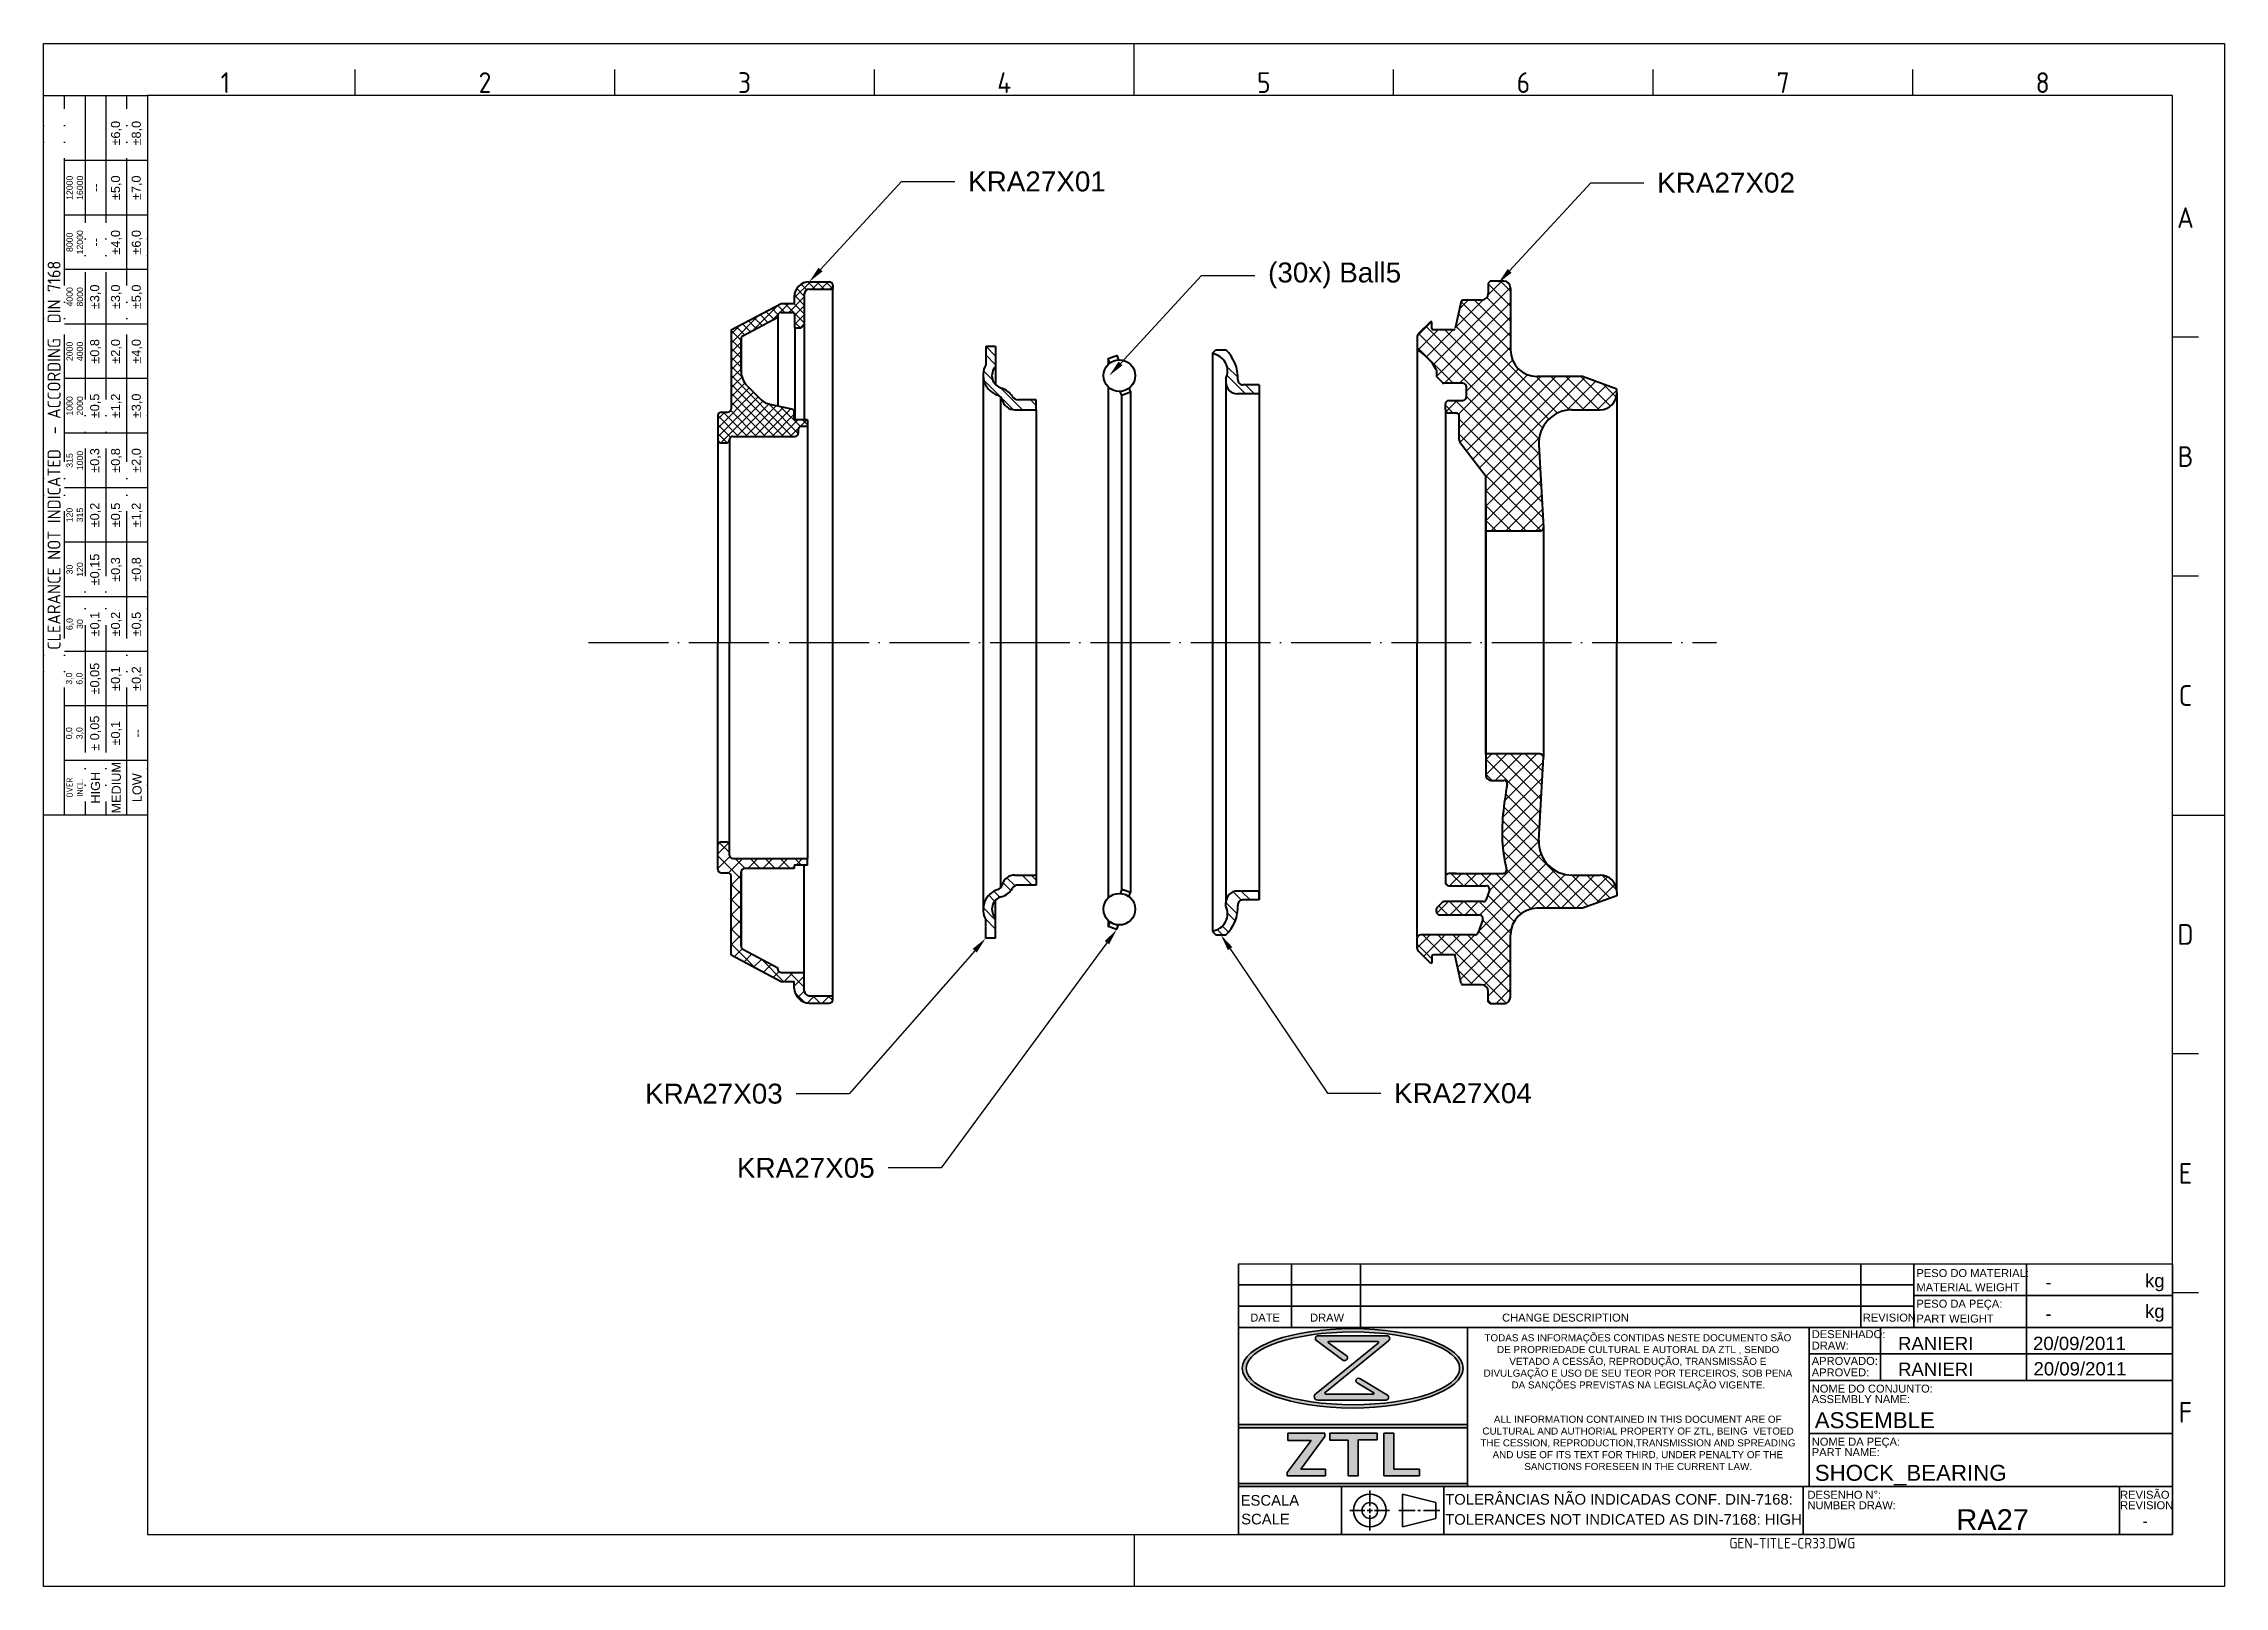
# Model space of a CAD drawing. Header units: millimetres. Extents: x 4499 to 4827, y 1789 to 2021.
import ezdxf
from ezdxf import colors
from ezdxf.entities.mleader import LeaderData, LeaderLine
from ezdxf.enums import TextEntityAlignment as Align
from ezdxf.math import Vec2, Vec3

# ---------------------------------------------------------------- set-up
doc = ezdxf.new("R2010")
doc.units = ezdxf.units.MM
for name, pattern in [('ACAD_ISO02W100', [15, 12, -3]), ('ACAD_ISO04W100', [30, 24, -3, 0, -3]), ('ACAD_ISO05W100', [33, 24, -3, 0, -3, 0, -3])]:
    doc.linetypes.add(name, pattern=pattern)
for name, color, linetype, lineweight in [('AM_0', 7, 'Continuous', 40), ('AM_4', 1, 'ACAD_ISO04W100', 25), ('AM_5', 3, 'Continuous', 25), ('AM_8', 40, 'ACAD_ISO02W100', 35), ('AM_BOR', 2, 'ACAD_ISO05W100', 35)]:
    doc.layers.add(name, color=color, linetype=linetype, lineweight=lineweight)
doc.styles.add('ACISOTS', font='isocp.shx', dxfattribs={"height": 1})
doc.styles.get("Standard").update_dxf_attribs({"font": 'arial.ttf'})

msp = doc.modelspace()

# ---------------------------------------------------------------- texts
at = {"color": 0, "linetype": 'Continuous', "char_height": 1.0648, "attachment_point": 1}
for s, insert in [('\\pi1.0929;TODAS AS INFORMAÇÕES CONTIDAS NESTE DOCUMENTO SÃO \\P\\pi2.9905;DE PROPRIEDADE CULTURAL E AUTORAL DA ZTL , SENDO \\P\\pi4.8441;VETADO A CESSÃO, REPRODUÇÃO, TRANSMISSÃO E \\P\\pi0.97201;DIVULGAÇÃO E USO DE SEU TEOR POR TERCEIROS, SOB PENA \\P\\pi5.1691;DA SANÇÕES PREVISTAS NA LEGISLAÇÃO VIGENTE.', (4714.81, 1826.73)), ('\\pi2.5235;ALL INFORMATION CONTAINED IN THIS DOCUMENT ARE OF \\P\\pi0.7868;CULTURAL AND AUTHORIAL PROPERTY OF ZTL, BEING  VETOED \\P\\pi0.48574;THE CESSION, REPRODUCTION,TRANSMISSION AND SPREADING \\P\\pi2.3223;AND USE OF ITS TEXT FOR THIRD, UNDER PENALTY OF THE \\P\\pi7.091;SANCTIONS FORESEEN IN THE CURRENT LAW.', (4714.81, 1814.47))]:
    msp.add_mtext_dynamic_manual_height_columns(s, width=48.2846, gutter_width=12.5, heights=[0], dxfattribs=dict(at, insert=insert))
at = {"layer": 'AM_8', "color": 0, "linetype": 'Continuous'}
for s, height, p in [('PESO DO MATERIAL:', 1.1979, (4780.92, 1835.33)), ('kg', 1.996, (4815.33, 1833.79)), ('MATERIAL WEIGHT', 1.1979, (4780.92, 1833.2)), ('PESO DA PEÇA:', 1.1979, (4780.92, 1830.72)), ('DATE', 1.198, (4680.67, 1828.63)), ('DRAW', 1.198, (4689.67, 1828.63)), ('CHANGE DESCRIPTION', 1.1979, (4718.57, 1828.63)), ('REVISION', 1.198, (4772.85, 1828.63)), ('PART WEIGHT', 1.1979, (4780.92, 1828.49)), ('kg', 1.996, (4815.33, 1829.19)), ('DESENHADO:', 1.198, (4765.17, 1826.14)), ('DRAW:', 1.198, (4765.17, 1824.42)), ('APROVADO:', 1.198, (4765.17, 1822.11)), ('APROVED:', 1.198, (4765.17, 1820.39)), ('NOME DO CONJUNTO:', 1.1979, (4765.17, 1817.95)), ('ASSEMBLY NAME:', 1.1979, (4765.17, 1816.37)), ('NOME DA PEÇA:', 1.1979, (4765.17, 1809.96)), ('PART NAME:', 1.198, (4765.17, 1808.39)), ('ESCALA', 1.597, (4679.22, 1800.94)), ('TOLERÂNCIAS NÃO INDICADAS CONF. DIN-7168:', 1.5972, (4710, 1801.09)), ('DESENHO N%%d:', 1.1979, (4764.53, 1801.98)), ('REVISÃO', 1.198, (4811.57, 1801.98)), ('SCALE', 1.597, (4679.3, 1798.12)), ('TOLERANCES NOT INDICATED AS DIN-7168: HIGH', 1.5972, (4710, 1798.07)), ('NUMBER DRAW:', 1.1979, (4764.53, 1800.4)), ('REVISION', 1.198, (4811.57, 1800.4))]:
    msp.add_text(s, height=height, dxfattribs=at).set_placement(p)
for p in [(4800.34, 1834.57), (4800.34, 1829.82)]:
    msp.add_attdef('-', text='', height=2, dxfattribs=at).set_placement(p, align=Align.MIDDLE_LEFT)
for tag, p, height in [('RANIERI', (4778.15, 1824.33), 2), ('20/09/2011', (4798.47, 1824.35), 2), ('RANIERI', (4778.15, 1820.46), 2), ('20/09/2011', (4798.54, 1820.53), 2), ('ASSEMBLE', (4765.62, 1812.6), 2.4), ('SHOCK_BEARING', (4765.62, 1804.68), 2.4), ('RA27', (4786.94, 1797.28), 3.12)]:
    msp.add_attdef(tag, p, '', height=height, dxfattribs=at)
msp.add_attdef('-', text='', height=1.56, dxfattribs=at).set_placement((4815.35, 1798.6), align=Align.MIDDLE_CENTER)
at = {"layer": 'AM_8', "color": 0, "linetype": 'Continuous', "style": 'ACISOTS'}
msp.add_attdef('GEN-TITLE-CR33.DWG', (4752.77, 1794.49), '', height=1.6, dxfattribs=at)

# ---------------------------------------------------------------- blocks, each defined once
blk = doc.blocks.new('A3 ZTL')
for p, q in [((19.57, 280.82), (19.57, 9.78)), ((401.17, 280.82), (19.57, 280.82)), ((401.17, 9.78), (401.17, 280.82)), ((19.57, 9.78), (401.17, 9.78))]:
    blk.add_line(p, q)
at = {"layer": 'AM_BOR', "color": 135, "linetype": 'Continuous', "lineweight": 25}
for p, q in [((0, 0), (0, 290.61)), ((0, 290.61), (410.96, 290.61)), ((410.96, 290.61), (410.96, 0)), ((410.96, 0), (0, 0))]:
    blk.add_line(p, q, dxfattribs=at)
at = {"layer": 'AM_BOR', "color": 135, "lineweight": 25}
for p, q in [((205.48, 280.82), (205.48, 290.61)), ((58.71, 280.82), (58.71, 285.71)), ((107.63, 280.82), (107.63, 285.71)), ((156.56, 280.82), (156.56, 285.71)), ((254.4, 280.82), (254.4, 285.71)), ((303.33, 280.82), (303.33, 285.71)), ((352.25, 280.82), (352.25, 285.71)), ((3.91, 145.3), (3.91, 280.82)), ((7.83, 280.82), (7.83, 145.3)), ((11.74, 280.82), (11.74, 145.3)), ((15.66, 145.3), (15.66, 280.82)), ((19.57, 268.59), (3.91, 268.59)), ((19.57, 258.32), (3.91, 258.32)), ((19.57, 248.04), (3.91, 248.04)), ((19.57, 237.77), (3.91, 237.77)), ((406.07, 235.32), (401.17, 235.32)), ((19.57, 227.5), (3.91, 227.5)), ((19.57, 217.22), (3.91, 217.22)), ((19.57, 206.95), (3.91, 206.95)), ((19.57, 196.67), (3.91, 196.67)), ((406.07, 190.31), (401.17, 190.31)), ((19.57, 186.4), (3.91, 186.4)), ((19.57, 176.13), (3.91, 176.13)), ((19.57, 165.85), (3.91, 165.85)), ((19.57, 155.58), (3.91, 155.58)), ((401.17, 145.3), (410.96, 145.3)), ((406.07, 100.29), (401.17, 100.29)), ((406.07, 55.28), (401.17, 55.28)), ((205.48, 9.78), (205.48, 0))]:
    blk.add_line(p, q, dxfattribs=at)
blk.add_lwpolyline([(19.57, 145.3), (0, 145.3), (0, 280.82), (19.57, 280.82)], close=True, dxfattribs=at)
at = {"layer": 'AM_BOR', "color": 135, "lineweight": 25, "style": 'ACISOTS'}
for s, p in [('1', (34.25, 283.27)), ('2', (83.17, 283.27)), ('3', (132.09, 283.27)), ('4', (181.02, 283.27)), ('5', (229.94, 283.27)), ('6', (278.86, 283.27)), ('7', (327.79, 283.27)), ('8', (376.71, 283.27)), ('A', (403.62, 257.83)), ('B', (403.62, 212.82)), ('C', (403.62, 167.81)), ('D', (403.62, 122.8)), ('E', (403.62, 77.79)), ('F', (403.62, 32.78))]:
    blk.add_text(s, height=3.91, dxfattribs=at).set_placement(p, align=Align.MIDDLE)
at = {"layer": 'AM_BOR', "color": 135, "lineweight": 25, "attachment_point": 5, "rotation": 90}
for s, insert, char_height, width in [('±6,0', (13.7, 273.73), 1.712, 10.274), ('±8,0', (17.61, 273.73), 1.712, 10.274), ('12000\\P16000', (5.87, 263.45), 1.174, 10.274), ('--', (9.78, 263.45), 1.712, 10.274), ('±5,0', (13.7, 263.45), 1.712, 10.274), ('±7,0', (17.61, 263.45), 1.712, 10.274), ('8000\\P12000', (5.87, 253.18), 1.174, 10.274), ('±4,0', (13.7, 253.18), 1.712, 10.274), ('±6,0', (17.61, 253.18), 1.712, 10.274), ('--', (9.78, 253.18), 1.712, 10.274), ('{\\Fisocp.shx|c0;CLEARANCE NOT INDICATED  - ACCORDING  DIN 7168}', (1.96, 213.06), 2.4462, 135.5186), ('4000\\P8000', (5.87, 242.91), 1.174, 10.274), ('±3,0', (9.78, 242.91), 1.712, 10.274), ('±3,0', (13.7, 242.91), 1.712, 10.274), ('±5,0', (17.61, 242.91), 1.712, 10.274), ('2000\\P4000', (5.87, 232.63), 1.174, 10.274), ('±0,8', (9.78, 232.63), 1.712, 10.274), ('±2,0', (13.7, 232.63), 1.712, 10.274), ('±4,0', (17.61, 232.63), 1.712, 10.274), ('1000\\P2000', (5.87, 222.36), 1.174, 10.274), ('±0,5', (9.78, 222.36), 1.712, 10.274), ('±1,2', (13.7, 222.36), 1.712, 10.274), ('±3,0', (17.61, 222.36), 1.712, 10.274), ('315\\P1000', (5.87, 212.08), 1.174, 10.274), ('±0,3', (9.78, 212.08), 1.712, 10.274), ('±0,8', (13.7, 212.08), 1.712, 10.274), ('±2,0', (17.61, 212.08), 1.712, 10.274), ('120\\P315', (5.87, 201.81), 1.174, 10.274), ('±0,2', (9.78, 201.81), 1.712, 10.274), ('±0,5', (13.7, 201.81), 1.712, 10.274), ('±1,2', (17.61, 201.81), 1.712, 10.274), ('±0,15', (9.78, 191.54), 1.712, 10.274), ('±0,3', (13.7, 191.54), 1.712, 10.274), ('±0,8', (17.61, 191.54), 1.712, 10.274), ('30\\P120', (5.87, 191.54), 1.174, 10.274), ('6,0\\P30', (5.87, 181.26), 1.174, 10.274), ('±0,1', (9.78, 181.26), 1.712, 10.274), ('±0,2', (13.7, 181.26), 1.712, 10.274), ('±0,5', (17.61, 181.26), 1.712, 10.274), ('±0,05', (9.78, 170.99), 1.712, 10.274), ('±0,1', (13.7, 170.99), 1.712, 10.274), ('±0,2', (17.61, 170.99), 1.712, 10.274), ('3,0\\P6,0', (5.87, 170.99), 1.174, 10.274), ('0,0\\P3,0', (5.87, 160.71), 1.174, 10.274), ('± 0,05', (9.78, 160.71), 1.712, 10.274), ('\\pt4.69206;±0,1', (13.7, 160.71), 1.7123, 10.274), ('--', (17.61, 160.71), 1.712, 10.274), ('{\\Fisocp.shx|c0;OVER\\PINCL.}', (5.87, 150.44), 1.1742, 10.274), ('HIGH', (9.78, 150.44), 1.712, 10.274), ('MEDIUM', (13.7, 150.44), 1.712, 10.274), ('LOW', (17.61, 150.44), 1.712, 10.274)]:
    blk.add_mtext(s, dxfattribs=dict(at, insert=insert, char_height=char_height, width=width))

# ---------------------------------------------------------------- hatches: boundary and pattern name
at = {"linetype": 'Continuous'}
h = msp.add_hatch(color=0, dxfattribs=at)
h.paths.add_polyline_path([(4713.36, 1813.14), (4678.9, 1813.14), (4678.9, 1812.66), (4713.36, 1812.66)])
h.paths.add_polyline_path([(4713.36, 1804.28), (4678.9, 1804.28), (4678.9, 1803.8), (4713.36, 1803.8)])
at = {"layer": 'AM_5'}
h = msp.add_hatch(dxfattribs=at)
h.set_pattern_fill('ANSI37', color=256, scale=0.5, angle=180, style=0)
h.set_pattern_definition([(225, (4605.994, 1965.074), (1.122532, -1.122532), []), (315, (4605.994, 1965.074), (1.122532, 1.122532), [])])
h.paths.add_polyline_path([(4612.05, 1965.4, 0.351524), (4611.66, 1965.89), (4608.4, 1966.61, -0.142638), (4606.93, 1967.42), (4604.93, 1969.42, -0.198912), (4604.05, 1971.55), (4604.05, 1976.5, -0.276984), (4604.31, 1976.94), (4609.55, 1979.74), (4609.55, 1979.95, -0.414214), (4610.05, 1980.45), (4611.65, 1980.45, -0.414214), (4612.15, 1979.95), (4612.15, 1978.05), (4613.05, 1978.05), (4613.55, 1978.55), (4613.55, 1980.45), (4613.55, 1983.2, -0.414214), (4614.3, 1983.95), (4617.85, 1983.95), (4617.85, 1984.55, 0.414214), (4617.35, 1985.05), (4614.3, 1985.05, 0.414214), (4612.05, 1982.8), (4612.05, 1981.8), (4610.05, 1981.8), (4602.55, 1977.8), (4602.55, 1965.95, -0.414214), (4602.05, 1965.45), (4601.05, 1965.45, 0.414214), (4600.55, 1964.95), (4600.55, 1961.3, 0.414214), (4601.05, 1960.8), (4601.8, 1960.8, 0.414214), (4602.3, 1961.3, -0.414214), (4602.8, 1961.8), (4612.15, 1961.8, 0.414214), (4612.65, 1962.3), (4612.65, 1962.8, -0.414214), (4613.15, 1963.3), (4614.05, 1963.3), (4614.05, 1964.3), (4612.05, 1964.3)], flags=17)
h.paths.add_polyline_path([(4610.05, 1879.8), (4612.05, 1879.8), (4612.05, 1878.8, 0.414214), (4614.3, 1876.55), (4617.35, 1876.55, 0.414214), (4617.85, 1877.05), (4617.85, 1877.65), (4614.3, 1877.65, -0.414214), (4613.55, 1878.4), (4613.55, 1881.15), (4610.05, 1881.15, -0.414214), (4609.55, 1881.65), (4609.55, 1881.87), (4604.31, 1884.66, -0.276984), (4604.05, 1885.1), (4604.05, 1896.3, -0.414214), (4604.55, 1896.8), (4612.05, 1896.8), (4612.05, 1897.3), (4614.05, 1897.3), (4614.05, 1898.3), (4602.8, 1898.3, -0.414214), (4602.3, 1898.8), (4602.3, 1900.3, 0.414214), (4601.8, 1900.8), (4601.05, 1900.8, 0.414214), (4600.55, 1900.3), (4600.55, 1896.65, 0.414214), (4601.05, 1896.15), (4602.05, 1896.15, -0.414214), (4602.55, 1895.65), (4602.55, 1883.8)])
h.paths.add_polyline_path([(4600.55, 1961.3, 0.414214), (4601.05, 1960.8), (4601.8, 1960.8, 0.414214), (4602.3, 1961.3, -0.414214), (4602.8, 1961.8), (4612.15, 1961.8, 0.414214), (4612.65, 1962.3), (4612.65, 1962.8, -0.414214), (4613.15, 1963.3), (4614.05, 1963.3), (4614.05, 1964.3), (4612.05, 1964.3), (4612.05, 1965.4, 0.351524), (4611.66, 1965.89), (4608.4, 1966.61, -0.142638), (4606.93, 1967.42), (4604.93, 1969.42, -0.198912), (4604.05, 1971.55), (4604.05, 1976.5, -0.276984), (4604.31, 1976.94), (4609.55, 1979.74), (4609.55, 1979.95, -0.414214), (4610.05, 1980.45), (4611.65, 1980.45, -0.414214), (4612.15, 1979.95), (4612.15, 1978.05), (4613.05, 1978.05), (4613.55, 1978.55), (4613.55, 1980.45), (4613.55, 1983.2, -0.414214), (4614.3, 1983.95), (4617.85, 1983.95), (4617.85, 1984.55, 0.414214), (4617.35, 1985.05), (4614.3, 1985.05, 0.414214), (4612.05, 1982.8), (4612.05, 1981.8), (4610.05, 1981.8), (4602.55, 1977.8), (4602.55, 1965.95, -0.414214), (4602.05, 1965.45), (4601.05, 1965.45, 0.414214), (4600.55, 1964.95)], flags=17)
h.paths.add_polyline_path([(4607.3, 1969.11), (4603.47, 1969.11), (4603.47, 1962.93), (4607.3, 1962.93)], flags=8)
h = msp.add_hatch(dxfattribs=at)
h.set_pattern_fill('ANSI37', color=256, scale=0.3, style=0)
h.paths.add_polyline_path([(4614.05, 1964.3), (4612.05, 1964.3), (4612.05, 1965.4, 0.351524), (4611.66, 1965.89), (4608.4, 1966.61, -0.142638), (4606.93, 1967.42), (4604.93, 1969.42, -0.198912), (4604.05, 1971.55), (4604.05, 1976.5, -0.276984), (4604.31, 1976.94), (4609.55, 1979.74), (4609.55, 1979.95, -0.414214), (4610.05, 1980.45), (4611.65, 1980.45, -0.414214), (4612.15, 1979.95), (4612.15, 1978.05), (4613.05, 1978.05), (4613.55, 1978.55), (4613.55, 1980.45), (4613.55, 1983.2, -0.414214), (4614.3, 1983.95), (4617.85, 1983.95), (4617.85, 1984.55, 0.414214), (4617.35, 1985.05), (4614.3, 1985.05, 0.414214), (4612.05, 1982.8), (4612.05, 1981.8), (4610.05, 1981.8), (4602.55, 1977.8), (4602.55, 1965.95, -0.414214), (4602.05, 1965.45), (4601.05, 1965.45, 0.414214), (4600.55, 1964.95), (4600.55, 1961.3, 0.414214), (4601.05, 1960.8), (4601.8, 1960.8, 0.414214), (4602.3, 1961.3, -0.414214), (4602.8, 1961.8), (4612.15, 1961.8, 0.414214), (4612.65, 1962.3), (4612.65, 1962.8, -0.414214), (4613.15, 1963.3), (4614.05, 1963.3)])
h = msp.add_hatch(dxfattribs=at)
h.set_pattern_fill('ANSI37', color=256, scale=0.5, style=0)
h.set_pattern_definition([(45, (-423.8987, -7.4618), (-1.122532, 1.122532), []), (135, (-423.8987, -7.4618), (-1.122532, -1.122532), [])])
h.paths.add_polyline_path([(4723.83, 1970.8, -0.414214), (4719.83, 1974.8), (4719.83, 1984.15, 0.414214), (4718.83, 1985.15), (4716.78, 1985.15), (4716.48, 1984.85), (4716.48, 1983.3, -0.414214), (4715.48, 1982.3), (4712.68, 1982.3, 0.351524), (4712.43, 1982.11), (4711.52, 1978, -0.351524), (4711.27, 1977.8), (4708.23, 1977.8, -0.414214), (4707.98, 1978.05), (4707.98, 1979.05), (4707.78, 1979.05), (4705.92, 1977.2, 0.198912), (4705.78, 1976.85), (4705.78, 1975.09, 0.259656), (4706.01, 1974.66, -0.133929), (4708.68, 1971.8), (4708.68, 1970.91, 0.198912), (4708.75, 1970.73), (4709.6, 1969.88, 0.198912), (4709.78, 1969.8), (4712.68, 1969.8, -0.414214), (4713.18, 1969.3), (4713.18, 1967.68, -0.414214), (4712.68, 1967.18), (4710.53, 1967.18, 0.414214), (4710.03, 1966.68), (4710.03, 1965.8, 0.414214), (4710.53, 1965.3), (4711.63, 1965.3, -0.414214), (4712.13, 1964.8), (4712.13, 1961.22, 0.164222), (4712.23, 1960.92), (4716.02, 1955.94, -0.164222), (4716.13, 1955.63), (4716.13, 1947.55), (4724.28, 1947.55, 0.43012), (4724.78, 1948.08), (4724.11, 1960.53, -0.43012), (4729.1, 1965.8), (4733.33, 1965.8, 0.414214), (4735.83, 1968.3), (4735.83, 1968.92), (4730.66, 1970.8)])
edge = h.paths.add_edge_path()
edge.add_line((4733.33, 1895.8), (4729.1, 1895.8))
edge.add_arc((4729.1, 1900.8), 5, 176.9059, 270, ccw=False)
edge.add_line((4724.11, 1901.07), (4724.78, 1913.53))
edge.add_arc((4724.28, 1913.55), 0.5, 356.9059, 450)
edge.add_line((4724.28, 1914.05), (4716.13, 1914.05))
edge.add_line((4716.13, 1914.05), (4716.13, 1910.8))
edge.add_arc((4716.88, 1910.8), 0.75, 180, 270)
edge.add_line((4716.88, 1910.05), (4718.84, 1910.05))
edge.add_arc((4718.84, 1909.55), 0.5, -9.0287, 90, ccw=False)
edge.add_spline(control_points=[(4719.33, 1909.47), (4718.83, 1906.43), (4718.18, 1902.13), (4718.96, 1897.89), (4719.21, 1896.65)], knot_values=[0.581464, 0.581464, 0.581464, 0.581464, 9.701813, 13.483554, 13.483554, 13.483554, 13.483554], degree=3, periodic=0)
edge.add_arc((4718.72, 1896.55), 0.5, -90, 11.1931, ccw=False)
edge.add_line((4718.72, 1896.05), (4711.08, 1896.05))
edge.add_line((4711.08, 1896.05), (4710.53, 1896.05))
edge.add_arc((4710.53, 1895.55), 0.5, 90, 180)
edge.add_line((4710.03, 1895.55), (4710.03, 1894.68))
edge.add_arc((4710.53, 1894.68), 0.5, 180, 270)
edge.add_line((4710.53, 1894.18), (4716.18, 1894.18))
edge.add_arc((4716.18, 1893.68), 0.5, -18.6157, 90, ccw=False)
edge.add_line((4716.65, 1893.52), (4716.19, 1892.14))
edge.add_arc((4715.72, 1892.3), 0.5, 270, 341.3843, ccw=False)
edge.add_line((4715.72, 1891.8), (4709.78, 1891.8))
edge.add_arc((4709.78, 1891.55), 0.25, 90, 135)
edge.add_line((4709.6, 1891.73), (4708.75, 1890.88))
edge.add_arc((4708.93, 1890.7), 0.25, 135, 219.9726)
edge.add_arc((4709.18, 1890.3), 0.5, 152.0279, 270)
edge.add_line((4709.18, 1889.8), (4715.18, 1889.8))
edge.add_arc((4715.18, 1889.3), 0.5, -18.6157, 90, ccw=False)
edge.add_line((4715.65, 1889.14), (4714.98, 1887.14))
edge.add_arc((4714.5, 1887.3), 0.5, 270, 341.3843, ccw=False)
edge.add_line((4714.5, 1886.8), (4706.28, 1886.8))
edge.add_arc((4706.28, 1886.3), 0.5, 90, 180)
edge.add_line((4705.78, 1886.3), (4705.78, 1884.76))
edge.add_arc((4706.28, 1884.76), 0.5, 180, 225)
edge.add_line((4705.92, 1884.41), (4707.78, 1882.55))
edge.add_line((4707.78, 1882.55), (4707.98, 1882.55))
edge.add_line((4707.98, 1882.55), (4707.98, 1883.55))
edge.add_arc((4708.23, 1883.55), 0.25, 90, 180, ccw=False)
edge.add_line((4708.23, 1883.8), (4711.27, 1883.8))
edge.add_arc((4711.27, 1883.55), 0.25, 12.5288, 90, ccw=False)
edge.add_line((4711.52, 1883.61), (4712.43, 1879.5))
edge.add_arc((4712.68, 1879.55), 0.25, 192.5288, 270)
edge.add_line((4712.68, 1879.3), (4715.48, 1879.3))
edge.add_arc((4715.48, 1878.3), 1, 0, 90, ccw=False)
edge.add_line((4716.48, 1878.3), (4716.48, 1876.75))
edge.add_line((4716.48, 1876.75), (4716.78, 1876.45))
edge.add_line((4716.78, 1876.45), (4718.83, 1876.45))
edge.add_arc((4718.83, 1877.45), 1, 270, 360)
edge.add_line((4719.83, 1877.45), (4719.83, 1886.8))
edge.add_arc((4723.83, 1886.8), 4, 90, 180, ccw=False)
edge.add_line((4723.83, 1890.8), (4730.66, 1890.8))
edge.add_line((4730.66, 1890.8), (4735.83, 1892.68))
edge.add_line((4735.83, 1892.68), (4735.83, 1893.3))
edge.add_arc((4733.33, 1893.3), 2.5, 0, 90)
h = msp.add_hatch(dxfattribs=at)
h.set_pattern_fill('ANSI32', color=256, scale=0.3, angle=270, style=0)
h.set_pattern_definition([(315, (2674.7887, 7679.474), (2.0205576, 2.0205576), []), (315, (2674.7887, 7678.127), (2.0205576, 2.0205576), [])])
h.paths.add_polyline_path([(4642.35, 1975.3), (4640.85, 1975.3), (4640.85, 1972.55, 0.473369), (4642.66, 1967.99, -0.255648), (4643.32, 1967.29, 0.340115), (4645.25, 1965.8), (4648.45, 1965.8), (4648.45, 1967.3), (4645.73, 1967.3, -0.263668), (4644.87, 1967.79, 0.184971), (4643.25, 1969.06, -0.58401), (4642.35, 1972.3)])
h.paths.add_polyline_path([(4643.25, 1892.55, 0.18497), (4644.87, 1893.82, -0.263671), (4645.73, 1894.3), (4648.45, 1894.3), (4648.45, 1895.8), (4645.25, 1895.8, 0.340115), (4643.32, 1894.32, -0.255648), (4642.66, 1893.62, 0.473369), (4640.85, 1889.05), (4640.85, 1886.3), (4642.35, 1886.3), (4642.35, 1889.3, -0.58401)])
h = msp.add_hatch(dxfattribs=at)
h.set_pattern_fill('ANSI32', color=256, scale=0.3, angle=-90, style=0)
h.set_pattern_definition([(315, (2712.0813, 7679.474), (2.0205576, 2.0205576), []), (315, (2712.0813, 7678.127), (2.0205576, 2.0205576), [])])
h.paths.add_polyline_path([(4676.99, 1974.8), (4675.49, 1974.8), (4674.99, 1974.3), (4674.99, 1974.2, -0.514361), (4676.99, 1970.45), (4676.99, 1969.95, 0.414214), (4678.74, 1968.2), (4681.99, 1968.2), (4681.99, 1969.55), (4679.53, 1969.55, -0.428389), (4678.78, 1970.34, 0.218348)])
h.paths.add_polyline_path([(4676.99, 1891.65), (4676.99, 1891.16, -0.514361), (4674.99, 1887.4), (4674.99, 1887.3), (4675.49, 1886.8), (4676.99, 1886.8, 0.218348), (4678.78, 1891.27, -0.428389), (4679.53, 1892.05), (4681.99, 1892.05), (4681.99, 1893.4), (4678.74, 1893.4, 0.414214)])
at = {"layer": 'AM_8', "linetype": 'Continuous'}
h = msp.add_hatch(color=0, dxfattribs=at)
edge = h.paths.add_edge_path()
edge.add_ellipse((4696.07, 1821.6), major_axis=(16.62, 0), ratio=0.359907, start_angle=191.4592, end_angle=452.8175)
edge.add_ellipse((4696.07, 1821.6), major_axis=(16.62, 0), ratio=0.359907, start_angle=92.8175, end_angle=191.4592)
edge = h.paths.add_edge_path(flags=16)
edge.add_ellipse((4696.12, 1821.6), major_axis=(16.06, 0), ratio=0.340664, start_angle=93.067, end_angle=371.4592)
edge.add_ellipse((4696.12, 1821.6), major_axis=(16.06, 0), ratio=0.340664, start_angle=11.4592, end_angle=93.067)
h = msp.add_hatch(color=0, dxfattribs=at)
edge = h.paths.add_edge_path()
edge.add_line((4699.94, 1825.39), (4690.58, 1817.81))
edge.add_arc((4690.83, 1817.35), 0.529, 118.1409, 270)
edge.add_line((4690.83, 1816.82), (4701.12, 1816.82))
edge.add_arc((4701.11, 1817.21), 0.39, 271.9685, 418.9108)
edge.add_line((4701.31, 1817.54), (4697.14, 1820.05))
edge.add_arc((4696.95, 1819.73), 0.379, 58.6682, 238.8052)
edge.add_line((4696.75, 1819.4), (4699.24, 1817.9))
edge.add_arc((4699.19, 1817.82), 0.0958, -90, 54.6545, ccw=False)
edge.add_line((4699.19, 1817.72), (4692.01, 1817.72))
edge.add_arc((4692.03, 1817.85), 0.133, 129.2364, 260.8226, ccw=False)
edge.add_line((4691.95, 1817.96), (4701.48, 1825.74))
edge.add_arc((4701.23, 1826.08), 0.423, 306.0702, 450)
edge.add_line((4701.23, 1826.5), (4690.9, 1826.5))
edge.add_arc((4690.88, 1826.09), 0.409, 87.7272, 233.7471)
edge.add_line((4690.64, 1825.76), (4694.61, 1822.85))
edge.add_arc((4694.86, 1823.19), 0.421, 232.4714, 414.7334)
edge.add_line((4695.11, 1823.53), (4692.43, 1825.42))
edge.add_arc((4692.49, 1825.52), 0.115, 90, 242.5235, ccw=False)
edge.add_line((4692.49, 1825.64), (4699.88, 1825.64))
edge.add_arc((4699.85, 1825.5), 0.14, -50.9964, 80.7655, ccw=False)
for points in [[(4686.24, 1805.92), (4686.24, 1805.44), (4691.99, 1805.44), (4691.99, 1806.45), (4688.27, 1806.45), (4691.88, 1811.34), (4691.88, 1811.82), (4686.3, 1811.82), (4686.3, 1810.75), (4689.84, 1810.75)], [(4692.63, 1810.81), (4695.39, 1810.81), (4695.39, 1805.44), (4696.91, 1805.44), (4696.91, 1810.86), (4699.76, 1810.86), (4699.76, 1811.82), (4692.63, 1811.82)], [(4706.14, 1805.41), (4706.14, 1806.45), (4702.28, 1806.45), (4702.28, 1811.82), (4700.79, 1811.82), (4700.79, 1805.41)]]:
    msp.add_hatch(color=0, dxfattribs=at).paths.add_polyline_path(points)

# ---------------------------------------------------------------- linework, layer by layer
at = {"linetype": 'Continuous'}
msp.add_line((4678.9, 1837.34), (4819.45, 1837.34), dxfattribs=at)
at = {"layer": 'AM_0'}
for p, q in [((4612.05, 1982.8), (4612.05, 1981.8)), ((4613.55, 1983.2), (4613.55, 1980.45)), ((4614.3, 1985.05), (4617.35, 1985.05)), ((4614.3, 1983.95), (4617.85, 1983.95)), ((4617.85, 1984.55), (4617.85, 1983.95)), ((4617.85, 1877.65), (4617.85, 1983.95)), ((4715.48, 1982.3), (4712.68, 1982.3)), ((4716.78, 1985.15), (4716.48, 1984.85)), ((4716.48, 1984.85), (4716.48, 1983.3)), ((4718.83, 1985.15), (4716.78, 1985.15)), ((4719.83, 1984.15), (4719.83, 1974.8)), ((4602.55, 1977.8), (4610.05, 1981.8)), ((4604.31, 1976.94), (4609.55, 1979.74)), ((4609.55, 1979.95), (4609.55, 1979.74)), ((4609.55, 1979.74), (4609.55, 1966.36)), ((4610.05, 1981.8), (4612.05, 1981.8)), ((4610.05, 1980.45), (4611.65, 1980.45)), ((4612.15, 1978.05), (4612.15, 1979.95)), ((4613.55, 1980.45), (4613.55, 1978.55)), ((4707.78, 1979.05), (4705.92, 1977.2)), ((4707.98, 1979.05), (4707.78, 1979.05)), ((4707.98, 1978.05), (4707.98, 1979.05)), ((4712.43, 1982.11), (4711.52, 1978)), ((4602.55, 1977.8), (4602.55, 1965.95)), ((4604.05, 1971.55), (4604.05, 1976.5)), ((4604.05, 1976.5), (4604.05, 1971.55)), ((4613.05, 1978.05), (4612.15, 1978.05)), ((4612.15, 1978.05), (4612.15, 1964.3)), ((4613.55, 1978.55), (4613.05, 1978.05)), ((4613.55, 1978.55), (4613.55, 1964.3)), ((4705.78, 1976.85), (4705.78, 1930.8)), ((4711.27, 1977.8), (4708.23, 1977.8)), ((4604.05, 1971.55), (4604.05, 1975.15)), ((4604.05, 1975.15), (4604.05, 1971.55)), ((4642.35, 1975.3), (4640.85, 1975.3)), ((4640.85, 1975.3), (4640.85, 1972.55)), ((4642.35, 1975.3), (4642.35, 1972.3)), ((4642.35, 1975.3), (4642.35, 1972.3)), ((4659.3, 1973.49), (4659.3, 1972.62)), ((4674.99, 1974.3), (4675.49, 1974.8)), ((4674.99, 1974.3), (4674.99, 1887.3)), ((4675.49, 1974.8), (4676.99, 1974.8)), ((4604.93, 1969.42), (4606.93, 1967.42)), ((4640.45, 1971.01), (4640.45, 1890.6)), ((4642.35, 1972.3), (4642.35, 1969.57)), ((4659.3, 1969.25), (4659.3, 1892.36)), ((4676.99, 1970.45), (4676.99, 1969.95)), ((4676.99, 1969.95), (4676.99, 1891.65)), ((4681.99, 1969.55), (4679.53, 1969.55)), ((4681.99, 1969.55), (4681.99, 1892.05)), ((4681.99, 1969.55), (4681.99, 1968.2)), ((4708.68, 1971.74), (4708.68, 1970.91)), ((4708.75, 1970.73), (4709.6, 1969.88)), ((4712.68, 1969.8), (4709.78, 1969.8)), ((4713.18, 1969.3), (4713.18, 1967.68)), ((4730.66, 1970.8), (4723.83, 1970.8)), ((4735.83, 1968.92), (4730.66, 1970.8)), ((4611.66, 1965.89), (4608.4, 1966.61)), ((4643.08, 1967.72), (4643.08, 1893.88)), ((4648.45, 1967.3), (4645.73, 1967.3)), ((4648.45, 1965.8), (4648.45, 1967.3)), ((4661.33, 1893.65), (4661.33, 1967.96)), ((4662.62, 1968.43), (4662.62, 1893.18)), ((4681.99, 1968.2), (4678.74, 1968.2)), ((4710.03, 1965.8), (4710.03, 1966.68)), ((4710.53, 1967.18), (4712.68, 1967.18)), ((4735.83, 1968.3), (4735.83, 1968.92)), ((4735.83, 1968.3), (4735.83, 1930.8)), ((4600.55, 1964.95), (4600.55, 1961.3)), ((4601.05, 1965.45), (4602.05, 1965.45)), ((4612.05, 1964.3), (4612.05, 1965.4)), ((4614.05, 1964.3), (4612.05, 1964.3)), ((4612.65, 1962.8), (4612.65, 1962.3)), ((4614.05, 1963.3), (4613.15, 1963.3)), ((4614.05, 1964.3), (4614.05, 1963.3)), ((4614.05, 1963.3), (4614.05, 1898.3)), ((4645.25, 1965.8), (4648.45, 1965.8)), ((4648.45, 1965.8), (4648.45, 1895.8)), ((4710.03, 1965.8), (4710.03, 1895.55)), ((4711.63, 1965.3), (4710.53, 1965.3)), ((4712.13, 1961.22), (4712.13, 1964.8)), ((4729.1, 1965.8), (4733.33, 1965.8)), ((4600.55, 1961.3), (4600.55, 1930.8)), ((4601.05, 1960.8), (4601.8, 1960.8)), ((4602.3, 1961.3), (4602.3, 1930.8)), ((4602.3, 1961.3), (4602.3, 1961.3)), ((4602.8, 1961.8), (4612.15, 1961.8)), ((4712.23, 1960.92), (4716.02, 1955.94)), ((4724.11, 1960.53), (4724.78, 1948.08)), ((4716.13, 1930.8), (4716.13, 1955.63)), ((4716.13, 1951.55), (4716.13, 1910.8)), ((4724.28, 1947.55), (4716.13, 1947.55)), ((4716.13, 1947.55), (4716.13, 1930.8)), ((4724.78, 1948.05), (4724.78, 1913.55)), ((4600.55, 1900.3), (4600.55, 1930.8)), ((4602.3, 1898.8), (4602.3, 1930.8)), ((4705.78, 1884.76), (4705.78, 1930.8)), ((4716.13, 1914.05), (4716.13, 1930.8)), ((4735.83, 1893.3), (4735.83, 1930.8)), ((4724.28, 1914.05), (4716.13, 1914.05)), ((4724.11, 1901.07), (4724.78, 1913.53)), ((4716.88, 1910.05), (4718.84, 1910.05)), ((4600.55, 1896.65), (4600.55, 1900.3)), ((4601.05, 1900.8), (4601.8, 1900.8)), ((4602.3, 1900.3), (4602.3, 1900.3)), ((4602.8, 1898.3), (4614.05, 1898.3)), ((4614.05, 1897.3), (4612.05, 1897.3)), ((4612.05, 1897.3), (4612.05, 1896.8)), ((4613.55, 1881.15), (4613.55, 1897.3)), ((4614.05, 1897.3), (4614.05, 1898.3)), ((4601.05, 1896.15), (4602.05, 1896.15)), ((4602.55, 1883.8), (4602.55, 1895.65)), ((4604.05, 1896.3), (4604.05, 1885.1)), ((4604.05, 1885.1), (4604.05, 1896.3)), ((4612.05, 1896.8), (4604.55, 1896.8)), ((4645.25, 1895.8), (4648.45, 1895.8)), ((4648.45, 1894.3), (4645.73, 1894.3)), ((4648.45, 1895.8), (4648.45, 1894.3)), ((4710.03, 1895.55), (4710.03, 1894.68)), ((4711.63, 1896.05), (4710.53, 1896.05)), ((4710.53, 1894.18), (4716.18, 1894.18)), ((4711.08, 1896.05), (4718.72, 1896.05)), ((4729.1, 1895.8), (4733.33, 1895.8)), ((4642.35, 1889.3), (4642.35, 1892.04)), ((4676.99, 1891.16), (4676.99, 1891.65)), ((4681.99, 1893.4), (4678.74, 1893.4)), ((4681.99, 1892.05), (4679.53, 1892.05)), ((4681.99, 1892.05), (4681.99, 1893.4)), ((4708.68, 1890.3), (4708.68, 1890.7)), ((4708.68, 1890.3), (4708.68, 1890.7)), ((4708.75, 1890.88), (4709.6, 1891.73)), ((4708.75, 1890.88), (4709.6, 1891.73)), ((4715.72, 1891.8), (4709.78, 1891.8)), ((4715.72, 1891.8), (4709.78, 1891.8)), ((4716.65, 1893.52), (4716.19, 1892.14)), ((4730.66, 1890.8), (4723.83, 1890.8)), ((4735.83, 1892.68), (4730.66, 1890.8)), ((4735.83, 1893.3), (4735.83, 1892.68)), ((4640.85, 1886.3), (4640.85, 1889.05)), ((4642.35, 1886.3), (4642.35, 1889.3)), ((4642.35, 1886.3), (4642.35, 1889.3)), ((4659.3, 1888.98), (4659.3, 1888.12)), ((4674.99, 1887.3), (4675.49, 1886.8)), ((4709.18, 1889.8), (4715.18, 1889.8)), ((4715.65, 1889.14), (4714.98, 1887.14)), ((4604.31, 1884.66), (4609.55, 1881.87)), ((4642.35, 1886.3), (4640.85, 1886.3)), ((4675.49, 1886.8), (4676.99, 1886.8)), ((4707.78, 1882.55), (4705.92, 1884.41)), ((4714.5, 1886.8), (4706.28, 1886.8)), ((4719.83, 1877.45), (4719.83, 1886.8)), ((4602.55, 1883.8), (4610.05, 1879.8)), ((4609.55, 1881.65), (4609.55, 1881.87)), ((4610.05, 1881.15), (4613.55, 1881.15)), ((4613.55, 1878.4), (4613.55, 1881.15)), ((4707.98, 1882.55), (4707.78, 1882.55)), ((4707.98, 1883.55), (4707.98, 1882.55)), ((4711.27, 1883.8), (4708.23, 1883.8)), ((4712.43, 1879.5), (4711.52, 1883.61)), ((4610.05, 1879.8), (4612.05, 1879.8)), ((4612.05, 1878.8), (4612.05, 1879.8)), ((4614.3, 1877.65), (4617.85, 1877.65)), ((4617.85, 1877.05), (4617.85, 1877.65)), ((4715.48, 1879.3), (4712.68, 1879.3)), ((4716.48, 1876.75), (4716.48, 1878.3)), ((4614.3, 1876.55), (4617.35, 1876.55)), ((4716.78, 1876.45), (4716.48, 1876.75)), ((4718.83, 1876.45), (4716.78, 1876.45))]:
    msp.add_line(p, q, dxfattribs=at)
for points in [[(4659.55, 1972.83), (4659.3, 1973.49), (4660.59, 1973.96), (4660.83, 1973.31)], [(4662.4, 1969.03), (4662.62, 1968.43), (4661.33, 1967.96), (4661.11, 1968.56)], [(4662.4, 1892.57), (4662.62, 1893.18), (4661.33, 1893.65), (4661.11, 1893.04)], [(4659.55, 1888.77), (4659.3, 1888.12), (4660.59, 1887.64), (4660.83, 1888.3)]]:
    msp.add_lwpolyline(points, dxfattribs=at)
for centre in [(4660.98, 1970.93), (4660.98, 1890.67)]:
    msp.add_circle(centre, 2.38, dxfattribs=at)
for centre, radius, start, end in [((4614.3, 1982.8), 2.25, 90, 180), ((4614.3, 1983.2), 0.75, 90, 180), ((4617.35, 1984.55), 0.5, 0, 90), ((4712.68, 1982.05), 0.25, 90, 167.4712), ((4715.48, 1983.3), 1, 270, 0), ((4718.83, 1984.15), 1, 0, 90), ((4610.05, 1979.95), 0.5, 90, 180), ((4611.65, 1979.95), 0.5, 0, 90), ((4604.55, 1976.5), 0.5, 118.0725, 180), ((4706.28, 1976.85), 0.5, 135, 180), ((4708.23, 1978.05), 0.25, 180, 270), ((4711.27, 1978.05), 0.25, 270, 347.4712), ((4643.63, 1971.01), 3.17, 150.9, 252.2257), ((4674.65, 1971.61), 2.61, 333.6283, 82.5065), ((4673.02, 1970.62), 5.77, 357.241, 46.5093), ((4706.28, 1975.09), 0.5, 180, 238.2231), ((4702.1, 1968.35), 7.42, 28.1987, 58.2231), ((4723.83, 1974.8), 4, 180, 270), ((4607.05, 1971.55), 3, 180, 225), ((4643.72, 1970.93), 1.93, 134.92, 256.0614), ((4678.74, 1969.95), 1.75, 180, 270), ((4679.53, 1970.3), 0.75, 177.241, 270), ((4708.43, 1971.74), 0.25, 0, 28.1987), ((4708.93, 1970.91), 0.25, 180, 225), ((4709.78, 1970.05), 0.25, 225, 270), ((4712.68, 1969.3), 0.5, 0, 90), ((4602.05, 1965.95), 0.5, 270, 0), ((4609.05, 1969.54), 3, 225, 257.4712), ((4611.55, 1965.4), 0.5, 0, 77.4712), ((4642.35, 1967.03), 1, 14.8642, 72.2257), ((4642.4, 1966.31), 2.87, 30.9165, 72.835), ((4645.25, 1967.8), 2, 194.8642, 270), ((4645.73, 1968.3), 1, 210.9165, 270), ((4710.53, 1966.68), 0.5, 90, 180), ((4712.68, 1967.68), 0.5, 270, 0), ((4733.33, 1968.3), 2.5, 270, 0), ((4601.05, 1964.95), 0.5, 90, 180), ((4613.15, 1962.8), 0.5, 90, 180), ((4710.53, 1965.8), 0.5, 180, 270), ((4711.63, 1964.8), 0.5, 0, 90), ((4729.1, 1960.8), 5, 90, 183.0941), ((4601.05, 1961.3), 0.5, 180, 270), ((4601.8, 1961.3), 0.5, 270, 0), ((4602.8, 1961.3), 0.5, 90, 180), ((4612.15, 1962.3), 0.5, 270, 0), ((4712.63, 1961.22), 0.5, 180, 217.3039), ((4715.63, 1955.63), 0.5, 0, 37.3039), ((4724.28, 1948.05), 0.5, 270, 3.0941), ((4724.28, 1913.55), 0.5, 356.9059, 90), ((4716.88, 1910.8), 0.75, 180, 270), ((4718.84, 1909.55), 0.5, 350.6353, 90), ((4601.05, 1900.3), 0.5, 90, 180), ((4601.8, 1900.3), 0.5, 0, 90), ((4729.1, 1900.8), 5, 176.9059, 270), ((4602.8, 1898.8), 0.5, 180, 270), ((4601.05, 1896.65), 0.5, 180, 270), ((4602.05, 1895.65), 0.5, 0, 90), ((4604.55, 1896.3), 0.5, 90, 180), ((4642.35, 1894.57), 1, 287.7743, 345.1358), ((4642.4, 1895.29), 2.87, 287.165, 329.0835), ((4645.25, 1893.8), 2, 90, 165.1358), ((4645.73, 1893.3), 1, 90, 149.0835), ((4710.53, 1895.55), 0.5, 90, 180), ((4710.53, 1894.68), 0.5, 180, 270), ((4716.18, 1893.68), 0.5, 341.3843, 90), ((4718.72, 1896.55), 0.5, 270, 11.1931), ((4733.33, 1893.3), 2.5, 0, 90), ((4643.63, 1890.6), 3.17, 107.7743, 209.1), ((4643.72, 1890.67), 1.93, 103.9386, 225.08), ((4674.65, 1889.99), 2.61, 277.4935, 26.3717), ((4678.74, 1891.65), 1.75, 90, 180), ((4673.02, 1890.99), 5.77, 313.4907, 2.759), ((4679.53, 1891.3), 0.75, 90, 182.759), ((4708.93, 1890.7), 0.25, 135, 180), ((4708.93, 1890.7), 0.25, 135, 180), ((4709.78, 1891.55), 0.25, 90, 135), ((4715.72, 1892.3), 0.5, 270, 341.3843), ((4723.83, 1886.8), 4, 90, 180), ((4709.18, 1890.3), 0.5, 180, 270), ((4714.5, 1887.3), 0.5, 270, 341.3843), ((4715.18, 1889.3), 0.5, 341.3843, 90), ((4604.55, 1885.1), 0.5, 180, 241.9275), ((4706.28, 1886.3), 0.5, 90, 180), ((4706.28, 1884.76), 0.5, 180, 225), ((4610.05, 1881.65), 0.5, 180, 270), ((4708.23, 1883.55), 0.25, 90, 180), ((4711.27, 1883.55), 0.25, 12.5288, 90), ((4614.3, 1878.8), 2.25, 180, 270), ((4614.3, 1878.4), 0.75, 180, 270), ((4712.68, 1879.55), 0.25, 192.5288, 270), ((4715.48, 1878.3), 1, 0, 90), ((4718.83, 1877.45), 1, 270, 0), ((4617.35, 1877.05), 0.5, 270, 0)]:
    msp.add_arc(centre, radius, start, end, dxfattribs=at)
msp.add_open_spline([(4719.33, 1909.47), (4718.83, 1906.43), (4718.18, 1902.13), (4718.96, 1897.89), (4719.21, 1896.65)], degree=3, knots=[0.581464, 0.581464, 0.581464, 0.581464, 9.701813, 13.483554, 13.483554, 13.483554, 13.483554], dxfattribs=at)
at = {"layer": 'AM_4', "ltscale": 0.5}
msp.add_line((4581.1, 1930.8), (4750.85, 1930.8), dxfattribs=at)
at = {"layer": 'AM_8', "color": 0, "linetype": 'Continuous'}
for p, q in [((4678.9, 1837.34), (4678.9, 1796.61)), ((4686.89, 1837.34), (4686.89, 1827.76)), ((4697.27, 1837.34), (4697.27, 1827.76)), ((4772.53, 1837.34), (4772.53, 1827.76)), ((4780.52, 1827.76), (4780.52, 1837.34)), ((4797.49, 1837.34), (4797.49, 1832.55)), ((4819.45, 1796.61), (4819.45, 1837.34)), ((4780.52, 1834.15), (4678.9, 1834.15)), ((4780.52, 1832.55), (4819.45, 1832.55)), ((4797.49, 1832.55), (4797.49, 1827.76)), ((4678.9, 1830.95), (4780.52, 1830.95)), ((4678.9, 1827.76), (4763.55, 1827.76)), ((4690.9, 1826.5), (4701.23, 1826.5)), ((4713.36, 1827.76), (4713.36, 1803.8)), ((4763.55, 1827.76), (4819.45, 1827.76)), ((4764.77, 1827.76), (4764.77, 1812.58)), ((4775.53, 1827.76), (4775.53, 1819.77)), ((4797.49, 1827.76), (4797.49, 1819.77)), ((4764.77, 1823.76), (4819.45, 1823.76)), ((4764.77, 1819.77), (4819.45, 1819.77)), ((4678.9, 1813.14), (4713.36, 1813.14)), ((4713.36, 1812.66), (4678.9, 1812.66)), ((4686.3, 1810.75), (4686.3, 1811.82)), ((4686.3, 1811.82), (4691.88, 1811.82)), ((4691.88, 1811.82), (4691.88, 1811.34)), ((4692.63, 1810.81), (4692.63, 1811.82)), ((4692.63, 1811.82), (4699.76, 1811.82)), ((4699.76, 1811.82), (4699.76, 1810.86)), ((4700.79, 1805.41), (4700.79, 1811.82)), ((4700.79, 1811.82), (4702.28, 1811.82)), ((4702.28, 1811.82), (4702.28, 1806.45)), ((4764.77, 1812.58), (4764.77, 1803.8)), ((4764.77, 1811.78), (4819.45, 1811.78)), ((4686.24, 1805.92), (4689.84, 1810.75)), ((4689.84, 1810.75), (4686.3, 1810.75)), ((4691.88, 1811.34), (4688.27, 1806.45)), ((4695.39, 1810.81), (4692.63, 1810.81)), ((4695.39, 1805.44), (4695.39, 1810.81)), ((4696.91, 1810.86), (4696.91, 1805.44)), ((4699.76, 1810.86), (4696.91, 1810.86)), ((4686.24, 1805.44), (4686.24, 1805.92)), ((4691.99, 1805.44), (4686.24, 1805.44)), ((4688.27, 1806.45), (4691.99, 1806.45)), ((4691.99, 1806.45), (4691.99, 1805.44)), ((4696.91, 1805.44), (4695.39, 1805.44)), ((4706.14, 1805.41), (4700.79, 1805.41)), ((4702.28, 1806.45), (4706.14, 1806.45)), ((4706.14, 1806.45), (4706.14, 1805.41)), ((4678.9, 1804.28), (4713.36, 1804.28)), ((4678.9, 1803.8), (4701.65, 1803.8)), ((4763.55, 1803.8), (4678.9, 1803.8)), ((4714.33, 1803.8), (4678.9, 1803.8)), ((4694.42, 1803.8), (4694.42, 1796.61)), ((4698.67, 1803.22), (4698.67, 1800.85)), ((4708.6, 1801.39), (4703.58, 1802.66)), ((4703.58, 1802.66), (4703.58, 1797.75)), ((4709.8, 1803.8), (4709.8, 1796.61)), ((4763.55, 1803.8), (4811.47, 1803.8)), ((4763.88, 1796.61), (4763.88, 1803.8)), ((4819.45, 1803.8), (4811.47, 1803.8)), ((4811.47, 1803.8), (4811.47, 1796.61)), ((4695.67, 1800.21), (4697.93, 1800.21)), ((4698.27, 1800.21), (4699.06, 1800.21)), ((4698.67, 1800.52), (4698.67, 1799.82)), ((4698.67, 1799.5), (4698.67, 1797.19)), ((4699.37, 1800.21), (4701.61, 1800.21)), ((4703.03, 1800.21), (4705.5, 1800.21)), ((4708.6, 1799.02), (4703.58, 1797.75)), ((4705.88, 1800.21), (4706.28, 1800.21)), ((4706.74, 1800.21), (4709.19, 1800.21)), ((4708.6, 1801.39), (4708.6, 1799.02)), ((4678.9, 1796.61), (4819.45, 1796.61))]:
    msp.add_line(p, q, dxfattribs=at)
msp.add_lwpolyline([(4690.9, 1826.5), (4701.23, 1826.5, -0.726075), (4701.48, 1825.74), (4691.95, 1817.96, 0.646844), (4692.01, 1817.72), (4699.19, 1817.72, 0.730915), (4699.24, 1817.9), (4696.75, 1819.4, -1.001197), (4697.14, 1820.05), (4701.31, 1817.54, -0.746343), (4701.12, 1816.82), (4690.83, 1816.82, -0.780296), (4690.58, 1817.81), (4699.94, 1825.39, 0.647932), (4699.88, 1825.64), (4692.49, 1825.64, 0.78497), (4692.43, 1825.42), (4695.11, 1823.53, -1.019937), (4694.61, 1822.85), (4690.64, 1825.76, -0.740095), (4690.9, 1826.5, -0.257794)], format="xyb", dxfattribs=at)
for radius in [2.46, 1.18]:
    msp.add_circle((4698.67, 1800.21), radius, dxfattribs=at)
for centre, major_axis, ratio in [((4696.07, 1821.6), (-16.62, 0), 0.359907), ((4696.12, 1821.6), (-16.06, 0), 0.340664)]:
    msp.add_ellipse(centre, major_axis=major_axis, ratio=ratio, dxfattribs=at)

# ---------------------------------------------------------------- block references
at = {"linetype": 'ByBlock', "lineweight": 0, "xscale": 0.7986000000000003, "yscale": 0.7986000000000003, "zscale": 0.7986000000000003}
msp.add_blockref('A3 ZTL', (4499.08, 1788.8), dxfattribs=at)

msp.set_redraw_order([(e.dxf.handle, doc.entitydb.next_handle()) for e in msp.query("TEXT MTEXT ATTDEF DIMENSION ARC_DIMENSION")])  # texts and dimensions are drawn at this point

# ---------------------------------------------------------------- leaders
at = {"layer": 'AM_5'}
ml = msp.add_multileader_mtext('Standard', dxfattribs=at)
ml.set_content('KRA27X01', color=256)
ml.set_leader_properties()
ml.build(insert=Vec2(0, 0))
ml.multileader.update_dxf_attribs({"arrow_head_size": 2.5})
ctx = ml.context
ctx.base_point, ctx.char_height, ctx.arrow_head_size, ctx.plane_origin = Vec3(4636.2, 2000.13), 3, 2.5, Vec3(4614.3, 1985.05)
notes = []
notes.append((ctx, [(0, (1, 1, 0), (4628.2, 2000.13), (1, 0), 8, [(0, [(4614.3, 1985.05)], 0, [])])]))
ctx.mtext.insert, ctx.mtext.flow_direction = Vec3(4638.2, 2001.65), 5
ml = msp.add_multileader_mtext('Standard', dxfattribs=at)
ml.set_content('KRA27X02', color=256)
ml.set_leader_properties()
ml.build(insert=Vec2(0, 0))
ml.multileader.update_dxf_attribs({"arrow_head_size": 2.5})
ctx = ml.context
ctx.base_point, ctx.char_height, ctx.arrow_head_size, ctx.plane_origin = Vec3(4739.91, 1999.94), 3, 2.5, Vec3(4718.01, 1984.86)
notes.append((ctx, [(0, (1, 1, 0), (4731.91, 1999.94), (1, 0), 8, [(0, [(4718.01, 1984.86)], 0, [])])]))
ctx.mtext.insert, ctx.mtext.flow_direction = Vec3(4741.91, 2001.46), 5
ml = msp.add_multileader_mtext('Standard', dxfattribs=at)
ml.set_content('(30x) Ball5', color=256)
ml.set_leader_properties()
ml.build(insert=Vec2(0, 0))
ml.multileader.update_dxf_attribs({"arrow_head_size": 2.5})
ctx = ml.context
ctx.base_point, ctx.char_height, ctx.arrow_head_size, ctx.plane_origin = Vec3(4681.35, 1986.01), 3, 2.5, Vec3(4659.45, 1970.93)
notes.append((ctx, [(0, (1, 1, 0), (4673.35, 1986.01), (1, 0), 8, [(0, [(4659.45, 1970.93)], 0, [])])]))
ctx.mtext.insert, ctx.mtext.flow_direction = Vec3(4683.35, 1987.95), 5
ml = msp.add_multileader_mtext('Standard', dxfattribs=at)
ml.set_content('KRA27X05', color=256)
ml.set_leader_properties()
ml.build(insert=Vec2(0, 0))
ml.multileader.update_dxf_attribs({"arrow_head_size": 2.5})
ctx = ml.context
ctx.base_point, ctx.char_height, ctx.arrow_head_size, ctx.plane_origin = Vec3(4601.88, 1851.74), 3, 2.5, Vec3(4660.59, 1887.64)
ctx.text_align_type = 2
notes.append((ctx, [(0, (1, 1, 0), (4634.15, 1851.74), (-1, 0), 8, [(0, [(4660.59, 1887.64)], 0, [])])]))
ctx.mtext.insert, ctx.mtext.alignment, ctx.mtext.flow_direction = Vec3(4624.15, 1853.26), 3, 5
ml = msp.add_multileader_mtext('Standard', dxfattribs=at)
ml.set_content('KRA27X03', color=256)
ml.set_leader_properties()
ml.build(insert=Vec2(0, 0))
ml.multileader.update_dxf_attribs({"arrow_head_size": 2.5})
ctx = ml.context
ctx.base_point, ctx.char_height, ctx.arrow_head_size, ctx.plane_origin = Vec3(4588.07, 1862.9), 3, 2.5, Vec3(4640.85, 1886.3)
ctx.text_align_type = 2
notes.append((ctx, [(0, (1, 1, 0), (4620.31, 1862.9), (-1, 0), 8, [(0, [(4640.85, 1886.3)], 0, [])])]))
ctx.mtext.insert, ctx.mtext.alignment, ctx.mtext.flow_direction = Vec3(4610.31, 1864.42), 3, 5
ml = msp.add_multileader_mtext('Standard', dxfattribs=at)
ml.set_content('KRA27X04', color=256)
ml.set_leader_properties()
ml.build(insert=Vec2(0, 0))
ml.multileader.update_dxf_attribs({"arrow_head_size": 2.5})
ctx = ml.context
ctx.base_point, ctx.char_height, ctx.arrow_head_size, ctx.plane_origin = Vec3(4700.31, 1862.97), 3, 2.5, Vec3(4676.24, 1886.8)
notes.append((ctx, [(0, (1, 1, 0), (4692.31, 1862.97), (1, 0), 8, [(0, [(4676.24, 1886.8)], 0, [])])]))
ctx.mtext.insert, ctx.mtext.flow_direction = Vec3(4702.31, 1864.49), 5
for ctx, leaders in notes:
    for number, flags, end, landing, length, lines in leaders:
        leader = LeaderData()
        leader.index, (leader.has_last_leader_line, leader.has_dogleg_vector, leader.attachment_direction) = number, flags
        leader.last_leader_point, leader.dogleg_vector, leader.dogleg_length = Vec3(end), Vec3(landing), length
        for number, points, colour, breaks in lines:
            line = LeaderLine()
            line.index, line.vertices, line.color, line.breaks = number, Vec3.list(points), colors.encode_raw_color(colour), breaks
            leader.lines.append(line)
        ctx.leaders.append(leader)

doc.saveas('drawing.dxf')
